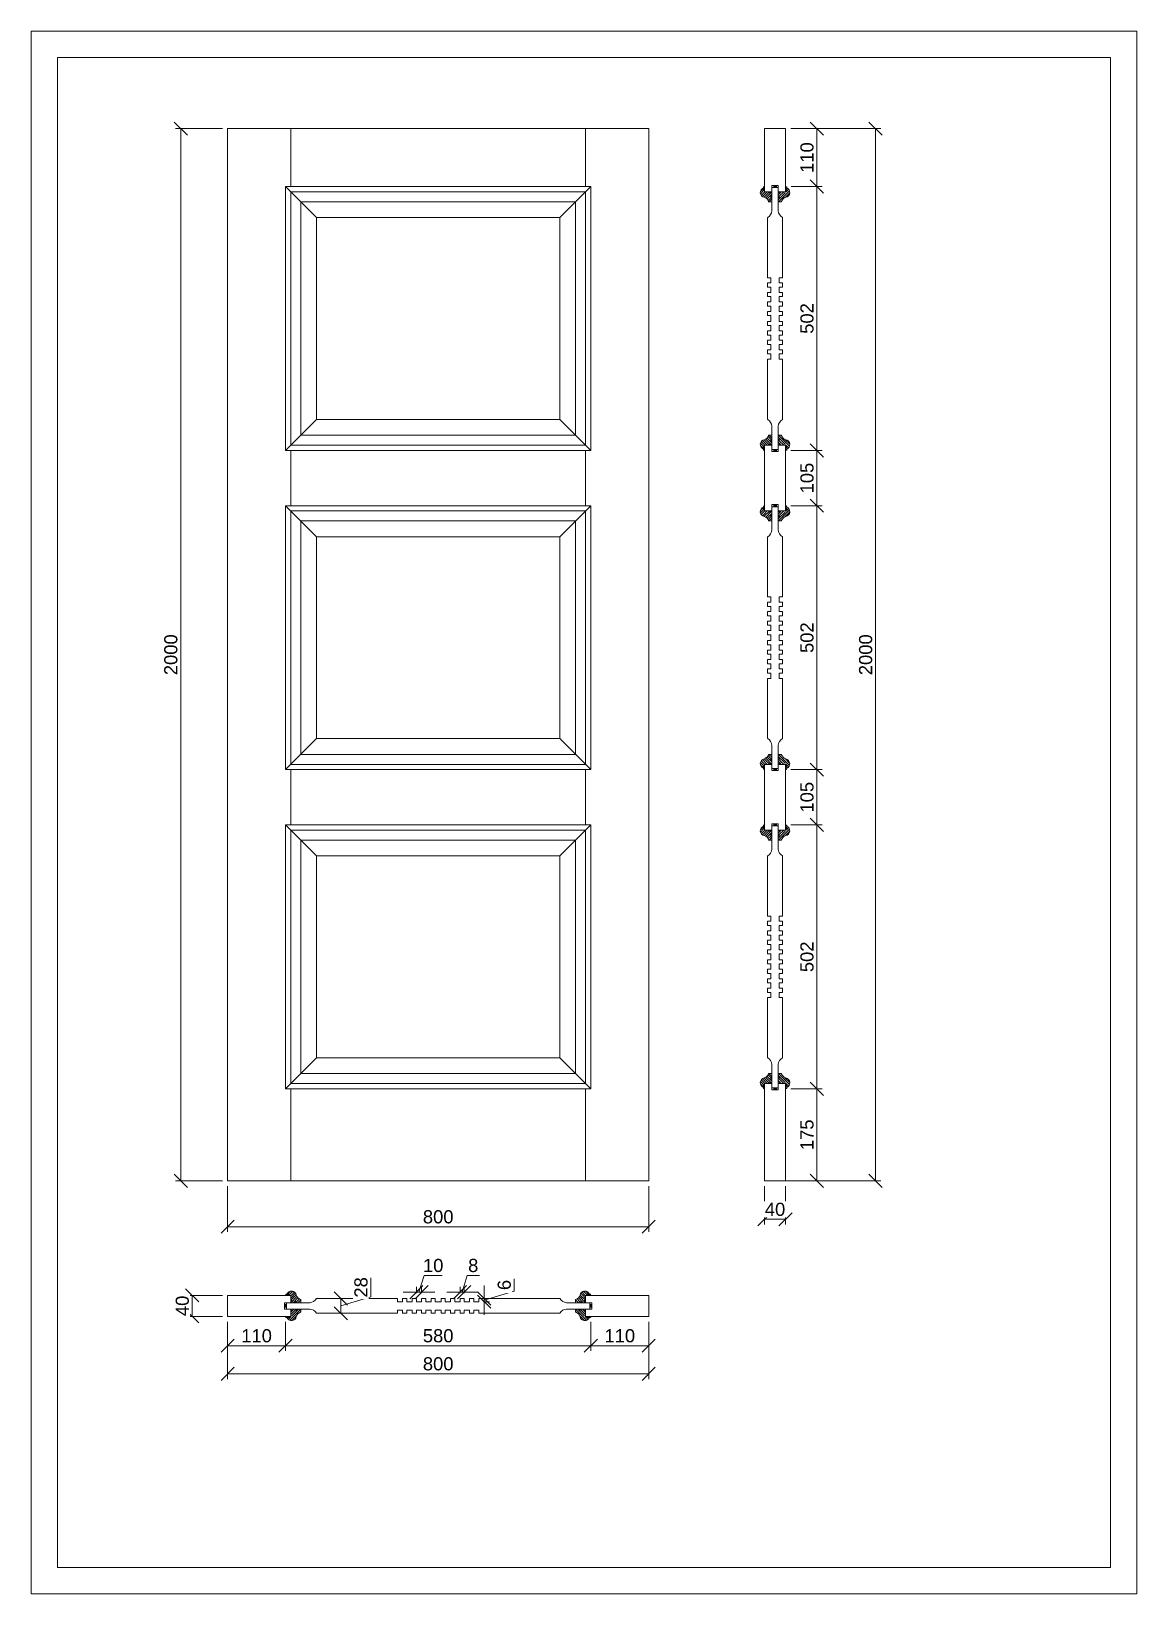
# Model space of a CAD drawing. Header units: millimetres. Extents: x 2049 to 4149, y 517 to 3487.
import ezdxf

# ---------------------------------------------------------------- set-up
doc = ezdxf.new("R2010")
doc.units = ezdxf.units.MM
for name, color, linetype, lineweight in [('图框', 7, 'Continuous', 13), ('标准家私', 4, 'Continuous', 20), ('标注', 2, 'Continuous', 9)]:
    doc.layers.add(name, color=color, linetype=linetype, lineweight=lineweight)
doc.styles.get("Standard").update_dxf_attribs({"font": 'arial.ttf'})
pattern_1 = [(45, (-62716.1778, 13068.984), (-2.24506403, 2.24506403), [])]
pattern_2 = [(135, (68360.9685, 13068.984), (2.24506403, 2.24506403), [])]
pattern_3 = [(135, (-8542.2325, -63771.4877), (-2.24506403, -2.24506403), [])]
pattern_4 = [(225, (-8542.2325, 67227.3253), (-2.24506403, 2.24506403), [])]
pattern_5 = [(135, (-8542.2325, -63164.821), (-2.24506403, -2.24506403), [])]
pattern_6 = [(225, (-8542.2325, 67833.992), (-2.24506403, 2.24506403), [])]
pattern_7 = [(135, (-8542.2325, -62558.1544), (-2.24506403, -2.24506403), [])]
pattern_8 = [(225, (-8542.2325, 68440.6586), (-2.24506403, 2.24506403), [])]

# ---------------------------------------------------------------- blocks, each defined once
blk = doc.blocks.new('_Oblique')
at = {"color": 0, "linetype": 'ByBlock', "lineweight": -2}
blk.add_line((-0.5, -0.5), (0.5, 0.5), dxfattribs=at)

msp = doc.modelspace()

# ---------------------------------------------------------------- hatches: boundary and pattern name
at = {"layer": '标准家私'}
h = msp.add_hatch(dxfattribs=at)
h.set_pattern_fill('ANSI31', color=0, angle=90, style=0)
h.set_pattern_definition(pattern_8)
edge = h.paths.add_edge_path()
edge.add_line((3451.7, 3182.1), (3451.7, 3180.1))
edge.add_line((3451.7, 3180.1), (3453.7, 3180.1))
edge.add_line((3453.7, 3180.1), (3453.7, 3182.1))
edge.add_line((3453.7, 3182.1), (3456.3, 3182.1))
edge.add_line((3456.3, 3182.1), (3456.3, 3173.5))
edge.add_line((3456.3, 3173.5), (3454.3, 3173.5))
edge.add_line((3454.3, 3173.5), (3454.3, 3171.5))
edge.add_line((3454.3, 3171.5), (3456.3, 3171.5))
edge.add_line((3456.3, 3171.5), (3456.3, 3166.1))
edge.add_arc((3453.3, 3166.1), 3, 270, 360, ccw=False)
edge.add_line((3453.3, 3163.1), (3450.2, 3163.1))
edge.add_arc((3438.5, 3160), 12.1, 374.7506, 433.4089)
edge.add_arc((3443.7, 3180.8), 9.33, 471.5599, 619.2156, ccw=False)
edge.add_line((3440.2, 3189.5), (3440.2, 3190.8))
edge.add_arc((3442, 3190.3), 1.8, 456.6772, 522.9321, ccw=False)
edge.add_line((3441.7, 3192.1), (3442.3, 3192.1))
edge.add_line((3442.3, 3192.1), (3442.3, 3187.1))
edge.add_line((3442.3, 3187.1), (3440.3, 3187.1))
edge.add_line((3440.3, 3187.1), (3440.3, 3185.1))
edge.add_line((3440.3, 3185.1), (3442.3, 3185.1))
edge.add_line((3442.3, 3185.1), (3442.3, 3180.1))
edge.add_line((3442.3, 3180.1), (3444.3, 3180.1))
edge.add_line((3444.3, 3180.1), (3444.3, 3182.1))
edge.add_line((3444.3, 3182.1), (3451.7, 3182.1))
for points in [[(3459.8, 3190.1), (3459.8, 3194.1), (3464.8, 3194.1), (3464.8, 3190.1)], [(3459.8, 2692.4), (3459.8, 2688.4), (3464.8, 2688.4), (3464.8, 2692.4)], [(3459.8, 2583.4), (3459.8, 2587.4), (3464.8, 2587.4), (3464.8, 2583.4)], [(3459.8, 2085.8), (3459.8, 2081.8), (3464.8, 2081.8), (3464.8, 2085.8)], [(3459.8, 1976.8), (3459.8, 1980.8), (3464.8, 1980.8), (3464.8, 1976.8)], [(3459.8, 1479.1), (3459.8, 1475.1), (3464.8, 1475.1), (3464.8, 1479.1)], [(2534.4, 1066.9), (2530.4, 1066.9), (2530.4, 1061.9), (2534.4, 1061.9)], [(3110.4, 1066.9), (3114.4, 1066.9), (3114.4, 1061.9), (3110.4, 1061.9)]]:
    msp.add_hatch(color=0, dxfattribs=at).paths.add_polyline_path(points)
h = msp.add_hatch(dxfattribs=at)
h.set_pattern_fill('ANSI31', color=0, angle=90, style=0)
h.set_pattern_definition(pattern_8)
edge = h.paths.add_edge_path()
edge.add_line((3473, 3180.1), (3473, 3182.1))
edge.add_line((3473, 3182.1), (3480.3, 3182.1))
edge.add_line((3480.3, 3182.1), (3480.3, 3180.1))
edge.add_line((3480.3, 3180.1), (3482.3, 3180.1))
edge.add_line((3482.3, 3180.1), (3482.3, 3185.1))
edge.add_line((3482.3, 3185.1), (3484.3, 3185.1))
edge.add_line((3484.3, 3185.1), (3484.3, 3187.1))
edge.add_line((3484.3, 3187.1), (3482.3, 3187.1))
edge.add_line((3482.3, 3187.1), (3482.3, 3192.1))
edge.add_line((3482.3, 3192.1), (3482.9, 3192.1))
edge.add_arc((3482.7, 3190.3), 1.8, 377.0679, 443.3228, ccw=False)
edge.add_line((3484.4, 3190.8), (3484.4, 3189.5))
edge.add_arc((3481, 3180.8), 9.33, 280.7844, 428.4401, ccw=False)
edge.add_arc((3486.2, 3160), 12.1, 466.5911, 525.2494)
edge.add_line((3474.5, 3163.1), (3471.3, 3163.1))
edge.add_arc((3471.3, 3166.1), 3, 180, 270, ccw=False)
edge.add_line((3468.3, 3166.1), (3468.3, 3171.5))
edge.add_line((3468.3, 3171.5), (3470.3, 3171.5))
edge.add_line((3470.3, 3171.5), (3470.3, 3173.5))
edge.add_line((3470.3, 3173.5), (3468.3, 3173.5))
edge.add_line((3468.3, 3173.5), (3468.3, 3182.1))
edge.add_line((3468.3, 3182.1), (3471, 3182.1))
edge.add_line((3471, 3182.1), (3471, 3180.1))
edge.add_line((3471, 3180.1), (3473, 3180.1))
h = msp.add_hatch(dxfattribs=at)
h.set_pattern_fill('ANSI31', color=0, angle=90, style=0)
h.set_pattern_definition(pattern_7)
edge = h.paths.add_edge_path()
edge.add_line((3451.7, 2700.4), (3451.7, 2702.4))
edge.add_line((3451.7, 2702.4), (3453.7, 2702.4))
edge.add_line((3453.7, 2702.4), (3453.7, 2700.4))
edge.add_line((3453.7, 2700.4), (3456.3, 2700.4))
edge.add_line((3456.3, 2700.4), (3456.3, 2709))
edge.add_line((3456.3, 2709), (3454.3, 2709))
edge.add_line((3454.3, 2709), (3454.3, 2711))
edge.add_line((3454.3, 2711), (3456.3, 2711))
edge.add_line((3456.3, 2711), (3456.3, 2716.4))
edge.add_arc((3453.3, 2716.4), 3, 360, 450)
edge.add_line((3453.3, 2719.4), (3450.2, 2719.4))
edge.add_arc((3438.5, 2722.5), 12.1, 286.5911, 345.2494, ccw=False)
edge.add_arc((3443.7, 2701.7), 9.33, 100.7844, 248.4401)
edge.add_line((3440.2, 2693), (3440.2, 2691.7))
edge.add_arc((3442, 2692.2), 1.8, 197.0679, 263.3228)
edge.add_line((3441.7, 2690.4), (3442.3, 2690.4))
edge.add_line((3442.3, 2690.4), (3442.3, 2695.4))
edge.add_line((3442.3, 2695.4), (3440.3, 2695.4))
edge.add_line((3440.3, 2695.4), (3440.3, 2697.4))
edge.add_line((3440.3, 2697.4), (3442.3, 2697.4))
edge.add_line((3442.3, 2697.4), (3442.3, 2702.4))
edge.add_line((3442.3, 2702.4), (3444.3, 2702.4))
edge.add_line((3444.3, 2702.4), (3444.3, 2700.4))
edge.add_line((3444.3, 2700.4), (3451.7, 2700.4))
h = msp.add_hatch(dxfattribs=at)
h.set_pattern_fill('ANSI31', color=0, angle=90, style=0)
h.set_pattern_definition(pattern_7)
edge = h.paths.add_edge_path()
edge.add_line((3473, 2702.4), (3473, 2700.4))
edge.add_line((3473, 2700.4), (3480.3, 2700.4))
edge.add_line((3480.3, 2700.4), (3480.3, 2702.4))
edge.add_line((3480.3, 2702.4), (3482.3, 2702.4))
edge.add_line((3482.3, 2702.4), (3482.3, 2697.4))
edge.add_line((3482.3, 2697.4), (3484.3, 2697.4))
edge.add_line((3484.3, 2697.4), (3484.3, 2695.4))
edge.add_line((3484.3, 2695.4), (3482.3, 2695.4))
edge.add_line((3482.3, 2695.4), (3482.3, 2690.4))
edge.add_line((3482.3, 2690.4), (3482.9, 2690.4))
edge.add_arc((3482.7, 2692.2), 1.8, 276.6772, 342.9321)
edge.add_line((3484.4, 2691.7), (3484.4, 2693))
edge.add_arc((3481, 2701.7), 9.33, 291.5599, 439.2156)
edge.add_arc((3486.2, 2722.5), 12.1, 194.7506, 253.4089, ccw=False)
edge.add_line((3474.5, 2719.4), (3471.3, 2719.4))
edge.add_arc((3471.3, 2716.4), 3, 450, 540)
edge.add_line((3468.3, 2716.4), (3468.3, 2711))
edge.add_line((3468.3, 2711), (3470.3, 2711))
edge.add_line((3470.3, 2711), (3470.3, 2709))
edge.add_line((3470.3, 2709), (3468.3, 2709))
edge.add_line((3468.3, 2709), (3468.3, 2700.4))
edge.add_line((3468.3, 2700.4), (3471, 2700.4))
edge.add_line((3471, 2700.4), (3471, 2702.4))
edge.add_line((3471, 2702.4), (3473, 2702.4))
h = msp.add_hatch(dxfattribs=at)
h.set_pattern_fill('ANSI31', color=0, angle=90, style=0)
h.set_pattern_definition(pattern_6)
edge = h.paths.add_edge_path()
edge.add_line((3451.7, 2575.4), (3451.7, 2573.4))
edge.add_line((3451.7, 2573.4), (3453.7, 2573.4))
edge.add_line((3453.7, 2573.4), (3453.7, 2575.4))
edge.add_line((3453.7, 2575.4), (3456.3, 2575.4))
edge.add_line((3456.3, 2575.4), (3456.3, 2566.8))
edge.add_line((3456.3, 2566.8), (3454.3, 2566.8))
edge.add_line((3454.3, 2566.8), (3454.3, 2564.8))
edge.add_line((3454.3, 2564.8), (3456.3, 2564.8))
edge.add_line((3456.3, 2564.8), (3456.3, 2559.4))
edge.add_arc((3453.3, 2559.4), 3, 270, 360, ccw=False)
edge.add_line((3453.3, 2556.4), (3450.2, 2556.4))
edge.add_arc((3438.5, 2553.3), 12.1, 374.7506, 433.4089)
edge.add_arc((3443.7, 2574.1), 9.33, 471.5599, 619.2156, ccw=False)
edge.add_line((3440.2, 2582.8), (3440.2, 2584.2))
edge.add_arc((3442, 2583.6), 1.8, 456.6772, 522.9321, ccw=False)
edge.add_line((3441.7, 2585.4), (3442.3, 2585.4))
edge.add_line((3442.3, 2585.4), (3442.3, 2580.4))
edge.add_line((3442.3, 2580.4), (3440.3, 2580.4))
edge.add_line((3440.3, 2580.4), (3440.3, 2578.4))
edge.add_line((3440.3, 2578.4), (3442.3, 2578.4))
edge.add_line((3442.3, 2578.4), (3442.3, 2573.4))
edge.add_line((3442.3, 2573.4), (3444.3, 2573.4))
edge.add_line((3444.3, 2573.4), (3444.3, 2575.4))
edge.add_line((3444.3, 2575.4), (3451.7, 2575.4))
h = msp.add_hatch(dxfattribs=at)
h.set_pattern_fill('ANSI31', color=0, angle=90, style=0)
h.set_pattern_definition(pattern_6)
edge = h.paths.add_edge_path()
edge.add_line((3473, 2573.4), (3473, 2575.4))
edge.add_line((3473, 2575.4), (3480.3, 2575.4))
edge.add_line((3480.3, 2575.4), (3480.3, 2573.4))
edge.add_line((3480.3, 2573.4), (3482.3, 2573.4))
edge.add_line((3482.3, 2573.4), (3482.3, 2578.4))
edge.add_line((3482.3, 2578.4), (3484.3, 2578.4))
edge.add_line((3484.3, 2578.4), (3484.3, 2580.4))
edge.add_line((3484.3, 2580.4), (3482.3, 2580.4))
edge.add_line((3482.3, 2580.4), (3482.3, 2585.4))
edge.add_line((3482.3, 2585.4), (3482.9, 2585.4))
edge.add_arc((3482.7, 2583.6), 1.8, 377.0679, 443.3228, ccw=False)
edge.add_line((3484.4, 2584.2), (3484.4, 2582.8))
edge.add_arc((3481, 2574.1), 9.33, 280.7844, 428.4401, ccw=False)
edge.add_arc((3486.2, 2553.3), 12.1, 466.5911, 525.2494)
edge.add_line((3474.5, 2556.4), (3471.3, 2556.4))
edge.add_arc((3471.3, 2559.4), 3, 180, 270, ccw=False)
edge.add_line((3468.3, 2559.4), (3468.3, 2564.8))
edge.add_line((3468.3, 2564.8), (3470.3, 2564.8))
edge.add_line((3470.3, 2564.8), (3470.3, 2566.8))
edge.add_line((3470.3, 2566.8), (3468.3, 2566.8))
edge.add_line((3468.3, 2566.8), (3468.3, 2575.4))
edge.add_line((3468.3, 2575.4), (3471, 2575.4))
edge.add_line((3471, 2575.4), (3471, 2573.4))
edge.add_line((3471, 2573.4), (3473, 2573.4))
h = msp.add_hatch(dxfattribs=at)
h.set_pattern_fill('ANSI31', color=0, angle=90, style=0)
h.set_pattern_definition(pattern_5)
edge = h.paths.add_edge_path()
edge.add_line((3451.7, 2093.8), (3451.7, 2095.8))
edge.add_line((3451.7, 2095.8), (3453.7, 2095.8))
edge.add_line((3453.7, 2095.8), (3453.7, 2093.8))
edge.add_line((3453.7, 2093.8), (3456.3, 2093.8))
edge.add_line((3456.3, 2093.8), (3456.3, 2102.3))
edge.add_line((3456.3, 2102.3), (3454.3, 2102.3))
edge.add_line((3454.3, 2102.3), (3454.3, 2104.3))
edge.add_line((3454.3, 2104.3), (3456.3, 2104.3))
edge.add_line((3456.3, 2104.3), (3456.3, 2109.8))
edge.add_arc((3453.3, 2109.8), 3, 360, 450)
edge.add_line((3453.3, 2112.8), (3450.2, 2112.8))
edge.add_arc((3438.5, 2115.8), 12.1, 286.5911, 345.2494, ccw=False)
edge.add_arc((3443.7, 2095.1), 9.33, 100.7844, 248.4401)
edge.add_line((3440.2, 2086.4), (3440.2, 2085))
edge.add_arc((3442, 2085.5), 1.8, 197.0679, 263.3228)
edge.add_line((3441.7, 2083.8), (3442.3, 2083.8))
edge.add_line((3442.3, 2083.8), (3442.3, 2088.8))
edge.add_line((3442.3, 2088.8), (3440.3, 2088.8))
edge.add_line((3440.3, 2088.8), (3440.3, 2090.8))
edge.add_line((3440.3, 2090.8), (3442.3, 2090.8))
edge.add_line((3442.3, 2090.8), (3442.3, 2095.8))
edge.add_line((3442.3, 2095.8), (3444.3, 2095.8))
edge.add_line((3444.3, 2095.8), (3444.3, 2093.8))
edge.add_line((3444.3, 2093.8), (3451.7, 2093.8))
h = msp.add_hatch(dxfattribs=at)
h.set_pattern_fill('ANSI31', color=0, angle=90, style=0)
h.set_pattern_definition(pattern_5)
edge = h.paths.add_edge_path()
edge.add_line((3473, 2095.8), (3473, 2093.8))
edge.add_line((3473, 2093.8), (3480.3, 2093.8))
edge.add_line((3480.3, 2093.8), (3480.3, 2095.8))
edge.add_line((3480.3, 2095.8), (3482.3, 2095.8))
edge.add_line((3482.3, 2095.8), (3482.3, 2090.8))
edge.add_line((3482.3, 2090.8), (3484.3, 2090.8))
edge.add_line((3484.3, 2090.8), (3484.3, 2088.8))
edge.add_line((3484.3, 2088.8), (3482.3, 2088.8))
edge.add_line((3482.3, 2088.8), (3482.3, 2083.8))
edge.add_line((3482.3, 2083.8), (3482.9, 2083.8))
edge.add_arc((3482.7, 2085.5), 1.8, 276.6772, 342.9321)
edge.add_line((3484.4, 2085), (3484.4, 2086.4))
edge.add_arc((3481, 2095.1), 9.33, 291.5599, 439.2156)
edge.add_arc((3486.2, 2115.8), 12.1, 194.7506, 253.4089, ccw=False)
edge.add_line((3474.5, 2112.8), (3471.3, 2112.8))
edge.add_arc((3471.3, 2109.8), 3, 450, 540)
edge.add_line((3468.3, 2109.8), (3468.3, 2104.3))
edge.add_line((3468.3, 2104.3), (3470.3, 2104.3))
edge.add_line((3470.3, 2104.3), (3470.3, 2102.3))
edge.add_line((3470.3, 2102.3), (3468.3, 2102.3))
edge.add_line((3468.3, 2102.3), (3468.3, 2093.8))
edge.add_line((3468.3, 2093.8), (3471, 2093.8))
edge.add_line((3471, 2093.8), (3471, 2095.8))
edge.add_line((3471, 2095.8), (3473, 2095.8))
h = msp.add_hatch(dxfattribs=at)
h.set_pattern_fill('ANSI31', color=0, angle=90, style=0)
h.set_pattern_definition(pattern_4)
edge = h.paths.add_edge_path()
edge.add_line((3451.7, 1968.8), (3451.7, 1966.8))
edge.add_line((3451.7, 1966.8), (3453.7, 1966.8))
edge.add_line((3453.7, 1966.8), (3453.7, 1968.8))
edge.add_line((3453.7, 1968.8), (3456.3, 1968.8))
edge.add_line((3456.3, 1968.8), (3456.3, 1960.2))
edge.add_line((3456.3, 1960.2), (3454.3, 1960.2))
edge.add_line((3454.3, 1960.2), (3454.3, 1958.2))
edge.add_line((3454.3, 1958.2), (3456.3, 1958.2))
edge.add_line((3456.3, 1958.2), (3456.3, 1952.8))
edge.add_arc((3453.3, 1952.8), 3, 270, 360, ccw=False)
edge.add_line((3453.3, 1949.8), (3450.2, 1949.8))
edge.add_arc((3438.5, 1946.7), 12.1, 374.7506, 433.4089)
edge.add_arc((3443.7, 1967.4), 9.33, 471.5599, 619.2156, ccw=False)
edge.add_line((3440.2, 1976.1), (3440.2, 1977.5))
edge.add_arc((3442, 1977), 1.8, 456.6772, 522.9321, ccw=False)
edge.add_line((3441.7, 1978.8), (3442.3, 1978.8))
edge.add_line((3442.3, 1978.8), (3442.3, 1973.8))
edge.add_line((3442.3, 1973.8), (3440.3, 1973.8))
edge.add_line((3440.3, 1973.8), (3440.3, 1971.8))
edge.add_line((3440.3, 1971.8), (3442.3, 1971.8))
edge.add_line((3442.3, 1971.8), (3442.3, 1966.8))
edge.add_line((3442.3, 1966.8), (3444.3, 1966.8))
edge.add_line((3444.3, 1966.8), (3444.3, 1968.8))
edge.add_line((3444.3, 1968.8), (3451.7, 1968.8))
h = msp.add_hatch(dxfattribs=at)
h.set_pattern_fill('ANSI31', color=0, angle=90, style=0)
h.set_pattern_definition(pattern_4)
edge = h.paths.add_edge_path()
edge.add_line((3473, 1966.8), (3473, 1968.8))
edge.add_line((3473, 1968.8), (3480.3, 1968.8))
edge.add_line((3480.3, 1968.8), (3480.3, 1966.8))
edge.add_line((3480.3, 1966.8), (3482.3, 1966.8))
edge.add_line((3482.3, 1966.8), (3482.3, 1971.8))
edge.add_line((3482.3, 1971.8), (3484.3, 1971.8))
edge.add_line((3484.3, 1971.8), (3484.3, 1973.8))
edge.add_line((3484.3, 1973.8), (3482.3, 1973.8))
edge.add_line((3482.3, 1973.8), (3482.3, 1978.8))
edge.add_line((3482.3, 1978.8), (3482.9, 1978.8))
edge.add_arc((3482.7, 1977), 1.8, 377.0679, 443.3228, ccw=False)
edge.add_line((3484.4, 1977.5), (3484.4, 1976.1))
edge.add_arc((3481, 1967.4), 9.33, 280.7844, 428.4401, ccw=False)
edge.add_arc((3486.2, 1946.7), 12.1, 466.5911, 525.2494)
edge.add_line((3474.5, 1949.8), (3471.3, 1949.8))
edge.add_arc((3471.3, 1952.8), 3, 180, 270, ccw=False)
edge.add_line((3468.3, 1952.8), (3468.3, 1958.2))
edge.add_line((3468.3, 1958.2), (3470.3, 1958.2))
edge.add_line((3470.3, 1958.2), (3470.3, 1960.2))
edge.add_line((3470.3, 1960.2), (3468.3, 1960.2))
edge.add_line((3468.3, 1960.2), (3468.3, 1968.8))
edge.add_line((3468.3, 1968.8), (3471, 1968.8))
edge.add_line((3471, 1968.8), (3471, 1966.8))
edge.add_line((3471, 1966.8), (3473, 1966.8))
h = msp.add_hatch(dxfattribs=at)
h.set_pattern_fill('ANSI31', color=0, angle=90, style=0)
h.set_pattern_definition(pattern_3)
edge = h.paths.add_edge_path()
edge.add_line((3451.7, 1487.1), (3451.7, 1489.1))
edge.add_line((3451.7, 1489.1), (3453.7, 1489.1))
edge.add_line((3453.7, 1489.1), (3453.7, 1487.1))
edge.add_line((3453.7, 1487.1), (3456.3, 1487.1))
edge.add_line((3456.3, 1487.1), (3456.3, 1495.7))
edge.add_line((3456.3, 1495.7), (3454.3, 1495.7))
edge.add_line((3454.3, 1495.7), (3454.3, 1497.7))
edge.add_line((3454.3, 1497.7), (3456.3, 1497.7))
edge.add_line((3456.3, 1497.7), (3456.3, 1503.1))
edge.add_arc((3453.3, 1503.1), 3, 360, 450)
edge.add_line((3453.3, 1506.1), (3450.2, 1506.1))
edge.add_arc((3438.5, 1509.2), 12.1, 286.5911, 345.2494, ccw=False)
edge.add_arc((3443.7, 1488.4), 9.33, 100.7844, 248.4401)
edge.add_line((3440.2, 1479.7), (3440.2, 1478.3))
edge.add_arc((3442, 1478.9), 1.8, 197.0679, 263.3228)
edge.add_line((3441.7, 1477.1), (3442.3, 1477.1))
edge.add_line((3442.3, 1477.1), (3442.3, 1482.1))
edge.add_line((3442.3, 1482.1), (3440.3, 1482.1))
edge.add_line((3440.3, 1482.1), (3440.3, 1484.1))
edge.add_line((3440.3, 1484.1), (3442.3, 1484.1))
edge.add_line((3442.3, 1484.1), (3442.3, 1489.1))
edge.add_line((3442.3, 1489.1), (3444.3, 1489.1))
edge.add_line((3444.3, 1489.1), (3444.3, 1487.1))
edge.add_line((3444.3, 1487.1), (3451.7, 1487.1))
h = msp.add_hatch(dxfattribs=at)
h.set_pattern_fill('ANSI31', color=0, angle=90, style=0)
h.set_pattern_definition(pattern_3)
edge = h.paths.add_edge_path()
edge.add_line((3473, 1489.1), (3473, 1487.1))
edge.add_line((3473, 1487.1), (3480.3, 1487.1))
edge.add_line((3480.3, 1487.1), (3480.3, 1489.1))
edge.add_line((3480.3, 1489.1), (3482.3, 1489.1))
edge.add_line((3482.3, 1489.1), (3482.3, 1484.1))
edge.add_line((3482.3, 1484.1), (3484.3, 1484.1))
edge.add_line((3484.3, 1484.1), (3484.3, 1482.1))
edge.add_line((3484.3, 1482.1), (3482.3, 1482.1))
edge.add_line((3482.3, 1482.1), (3482.3, 1477.1))
edge.add_line((3482.3, 1477.1), (3482.9, 1477.1))
edge.add_arc((3482.7, 1478.9), 1.8, 276.6772, 342.9321)
edge.add_line((3484.4, 1478.3), (3484.4, 1479.7))
edge.add_arc((3481, 1488.4), 9.33, 291.5599, 439.2156)
edge.add_arc((3486.2, 1509.2), 12.1, 194.7506, 253.4089, ccw=False)
edge.add_line((3474.5, 1506.1), (3471.3, 1506.1))
edge.add_arc((3471.3, 1503.1), 3, 450, 540)
edge.add_line((3468.3, 1503.1), (3468.3, 1497.7))
edge.add_line((3468.3, 1497.7), (3470.3, 1497.7))
edge.add_line((3470.3, 1497.7), (3470.3, 1495.7))
edge.add_line((3470.3, 1495.7), (3468.3, 1495.7))
edge.add_line((3468.3, 1495.7), (3468.3, 1487.1))
edge.add_line((3468.3, 1487.1), (3471, 1487.1))
edge.add_line((3471, 1487.1), (3471, 1489.1))
edge.add_line((3471, 1489.1), (3473, 1489.1))
h = msp.add_hatch(dxfattribs=at)
h.set_pattern_fill('ANSI31', color=0, style=0)
h.set_pattern_definition(pattern_1)
edge = h.paths.add_edge_path()
edge.add_line((2542.4, 1075.1), (2544.4, 1075.1))
edge.add_line((2544.4, 1075.1), (2544.4, 1073.1))
edge.add_line((2544.4, 1073.1), (2542.4, 1073.1))
edge.add_line((2542.4, 1073.1), (2542.4, 1070.4))
edge.add_line((2542.4, 1070.4), (2551, 1070.4))
edge.add_line((2551, 1070.4), (2551, 1072.4))
edge.add_line((2551, 1072.4), (2553, 1072.4))
edge.add_line((2553, 1072.4), (2553, 1070.4))
edge.add_line((2553, 1070.4), (2558.4, 1070.4))
edge.add_arc((2558.4, 1073.4), 3, 270, 360)
edge.add_line((2561.4, 1073.4), (2561.4, 1076.6))
edge.add_arc((2564.5, 1088.3), 12.1, 196.5911, 255.2494, ccw=False)
edge.add_arc((2543.7, 1083.1), 9.33, 10.7844, 158.4401)
edge.add_line((2535, 1086.5), (2533.7, 1086.5))
edge.add_arc((2534.2, 1084.8), 1.8, 107.0679, 173.3228)
edge.add_line((2532.4, 1085), (2532.4, 1084.4))
edge.add_line((2532.4, 1084.4), (2537.4, 1084.4))
edge.add_line((2537.4, 1084.4), (2537.4, 1086.4))
edge.add_line((2537.4, 1086.4), (2539.4, 1086.4))
edge.add_line((2539.4, 1086.4), (2539.4, 1084.4))
edge.add_line((2539.4, 1084.4), (2544.4, 1084.4))
edge.add_line((2544.4, 1084.4), (2544.4, 1082.4))
edge.add_line((2544.4, 1082.4), (2542.4, 1082.4))
edge.add_line((2542.4, 1082.4), (2542.4, 1075.1))
h = msp.add_hatch(dxfattribs=at)
h.set_pattern_fill('ANSI31', color=0, style=0)
h.set_pattern_definition(pattern_2)
edge = h.paths.add_edge_path()
edge.add_line((3102.4, 1075.1), (3100.4, 1075.1))
edge.add_line((3100.4, 1075.1), (3100.4, 1073.1))
edge.add_line((3100.4, 1073.1), (3102.4, 1073.1))
edge.add_line((3102.4, 1073.1), (3102.4, 1070.4))
edge.add_line((3102.4, 1070.4), (3093.8, 1070.4))
edge.add_line((3093.8, 1070.4), (3093.8, 1072.4))
edge.add_line((3093.8, 1072.4), (3091.8, 1072.4))
edge.add_line((3091.8, 1072.4), (3091.8, 1070.4))
edge.add_line((3091.8, 1070.4), (3086.4, 1070.4))
edge.add_arc((3086.4, 1073.4), 3, 180, 270, ccw=False)
edge.add_line((3083.4, 1073.4), (3083.4, 1076.6))
edge.add_arc((3080.3, 1088.3), 12.1, 284.7506, 343.4089)
edge.add_arc((3101.1, 1083.1), 9.33, 381.5599, 529.2156, ccw=False)
edge.add_line((3109.8, 1086.5), (3111.1, 1086.5))
edge.add_arc((3110.6, 1084.8), 1.8, 366.6772, 432.9321, ccw=False)
edge.add_line((3112.4, 1085), (3112.4, 1084.4))
edge.add_line((3112.4, 1084.4), (3107.4, 1084.4))
edge.add_line((3107.4, 1084.4), (3107.4, 1086.4))
edge.add_line((3107.4, 1086.4), (3105.4, 1086.4))
edge.add_line((3105.4, 1086.4), (3105.4, 1084.4))
edge.add_line((3105.4, 1084.4), (3100.4, 1084.4))
edge.add_line((3100.4, 1084.4), (3100.4, 1082.4))
edge.add_line((3100.4, 1082.4), (3102.4, 1082.4))
edge.add_line((3102.4, 1082.4), (3102.4, 1075.1))
h = msp.add_hatch(dxfattribs=at)
h.set_pattern_fill('ANSI31', color=0, style=0)
h.set_pattern_definition(pattern_1)
edge = h.paths.add_edge_path()
edge.add_line((2544.4, 1053.8), (2542.4, 1053.8))
edge.add_line((2542.4, 1053.8), (2542.4, 1046.4))
edge.add_line((2542.4, 1046.4), (2544.4, 1046.4))
edge.add_line((2544.4, 1046.4), (2544.4, 1044.4))
edge.add_line((2544.4, 1044.4), (2539.4, 1044.4))
edge.add_line((2539.4, 1044.4), (2539.4, 1042.4))
edge.add_line((2539.4, 1042.4), (2537.4, 1042.4))
edge.add_line((2537.4, 1042.4), (2537.4, 1044.4))
edge.add_line((2537.4, 1044.4), (2532.4, 1044.4))
edge.add_line((2532.4, 1044.4), (2532.4, 1043.8))
edge.add_arc((2534.2, 1044.1), 1.8, 186.6772, 252.9321)
edge.add_line((2533.7, 1042.3), (2535, 1042.3))
edge.add_arc((2543.7, 1045.8), 9.33, 201.5599, 349.2156)
edge.add_arc((2564.5, 1040.6), 12.1, 104.7506, 163.4089, ccw=False)
edge.add_line((2561.4, 1052.3), (2561.4, 1055.4))
edge.add_arc((2558.4, 1055.4), 3, 360, 450)
edge.add_line((2558.4, 1058.4), (2553, 1058.4))
edge.add_line((2553, 1058.4), (2553, 1056.4))
edge.add_line((2553, 1056.4), (2551, 1056.4))
edge.add_line((2551, 1056.4), (2551, 1058.4))
edge.add_line((2551, 1058.4), (2542.4, 1058.4))
edge.add_line((2542.4, 1058.4), (2542.4, 1055.8))
edge.add_line((2542.4, 1055.8), (2544.4, 1055.8))
edge.add_line((2544.4, 1055.8), (2544.4, 1053.8))
h = msp.add_hatch(dxfattribs=at)
h.set_pattern_fill('ANSI31', color=0, style=0)
h.set_pattern_definition(pattern_2)
edge = h.paths.add_edge_path()
edge.add_line((3100.4, 1053.8), (3102.4, 1053.8))
edge.add_line((3102.4, 1053.8), (3102.4, 1046.4))
edge.add_line((3102.4, 1046.4), (3100.4, 1046.4))
edge.add_line((3100.4, 1046.4), (3100.4, 1044.4))
edge.add_line((3100.4, 1044.4), (3105.4, 1044.4))
edge.add_line((3105.4, 1044.4), (3105.4, 1042.4))
edge.add_line((3105.4, 1042.4), (3107.4, 1042.4))
edge.add_line((3107.4, 1042.4), (3107.4, 1044.4))
edge.add_line((3107.4, 1044.4), (3112.4, 1044.4))
edge.add_line((3112.4, 1044.4), (3112.4, 1043.8))
edge.add_arc((3110.6, 1044.1), 1.8, 287.0679, 353.3228, ccw=False)
edge.add_line((3111.1, 1042.3), (3109.8, 1042.3))
edge.add_arc((3101.1, 1045.8), 9.33, 190.7844, 338.4401, ccw=False)
edge.add_arc((3080.3, 1040.6), 12.1, 376.5911, 435.2494)
edge.add_line((3083.4, 1052.3), (3083.4, 1055.4))
edge.add_arc((3086.4, 1055.4), 3, 90, 180, ccw=False)
edge.add_line((3086.4, 1058.4), (3091.8, 1058.4))
edge.add_line((3091.8, 1058.4), (3091.8, 1056.4))
edge.add_line((3091.8, 1056.4), (3093.8, 1056.4))
edge.add_line((3093.8, 1056.4), (3093.8, 1058.4))
edge.add_line((3093.8, 1058.4), (3102.4, 1058.4))
edge.add_line((3102.4, 1058.4), (3102.4, 1055.8))
edge.add_line((3102.4, 1055.8), (3100.4, 1055.8))
edge.add_line((3100.4, 1055.8), (3100.4, 1053.8))

# ---------------------------------------------------------------- linework, layer by layer
at = {"layer": '图框', "color": 0}
msp.add_lwpolyline([(2049.4, 3487.3), (2049.4, 517.3), (4149.4, 517.3), (4149.4, 3487.3)], close=True, dxfattribs=at)
at = {"layer": '图框', "color": 0, "lineweight": 20}
msp.add_lwpolyline([(2099.4, 3437.3), (2099.4, 567.3), (4099.4, 567.3), (4099.4, 3437.3)], close=True, dxfattribs=at)
at = {"layer": '标准家私', "color": 0}
for p, q in [((3222.4, 3302.1), (2422.4, 3302.1)), ((2422.4, 3302.1), (2422.4, 1302.1)), ((3222.4, 1302.1), (3222.4, 3302.1)), ((3482.3, 3302.1), (3442.3, 3302.1)), ((3442.3, 3302.1), (3442.3, 3182.1)), ((3482.3, 3182.1), (3482.3, 3302.1)), ((3442.3, 3192.1), (3442.3, 3182.1)), ((3442.3, 3182.1), (3456.3, 3182.1)), ((3442.3, 3182.1), (3456.3, 3182.1)), ((3456.3, 3194.1), (3468.3, 3194.1)), ((3456.3, 3194.1), (3456.3, 3166.1)), ((3456.3, 3190.1), (3468.3, 3190.1)), ((3468.3, 3194.1), (3468.3, 3146.1)), ((3482.3, 3182.1), (3468.3, 3182.1)), ((3473.3, 3182.1), (3480.3, 3182.1)), ((3480.3, 3182.1), (3473.3, 3182.1)), ((3482.3, 3182.1), (3473.3, 3182.1)), ((3482.3, 3182.1), (3473.3, 3182.1)), ((3482.3, 3182.1), (3473.3, 3182.1)), ((3480.3, 3182.1), (3473.3, 3182.1)), ((3456.3, 3175.1), (3456.3, 3146.1)), ((3448.3, 3133.1), (3448.3, 3018.8)), ((3476.3, 3133.1), (3476.3, 3018.8)), ((3448.3, 2749.4), (3448.3, 2863.8)), ((3476.3, 2749.4), (3476.3, 2863.8)), ((3456.3, 2707.4), (3456.3, 2736.5)), ((3468.3, 2688.4), (3468.3, 2736.5)), ((3456.3, 2688.4), (3456.3, 2716.4)), ((3442.3, 2700.4), (3456.3, 2700.4)), ((3442.3, 2690.4), (3442.3, 2700.4)), ((3442.3, 2700.4), (3456.3, 2700.4)), ((3442.3, 2690.4), (3442.3, 2575.4)), ((3456.3, 2692.4), (3468.3, 2692.4)), ((3456.3, 2688.4), (3468.3, 2688.4)), ((3482.3, 2700.4), (3468.3, 2700.4)), ((3473.3, 2700.4), (3480.3, 2700.4)), ((3480.3, 2700.4), (3473.3, 2700.4)), ((3482.3, 2700.4), (3473.3, 2700.4)), ((3482.3, 2700.4), (3473.3, 2700.4)), ((3482.3, 2700.4), (3473.3, 2700.4)), ((3480.3, 2700.4), (3473.3, 2700.4)), ((3482.3, 2575.4), (3482.3, 2700.4)), ((3442.3, 2585.4), (3442.3, 2575.4)), ((3456.3, 2587.4), (3468.3, 2587.4)), ((3456.3, 2587.4), (3456.3, 2559.4)), ((3468.3, 2587.4), (3468.3, 2539.4)), ((3442.3, 2575.4), (3456.3, 2575.4)), ((3442.3, 2575.4), (3456.3, 2575.4)), ((3456.3, 2583.4), (3468.3, 2583.4)), ((3456.3, 2568.4), (3456.3, 2539.4)), ((3482.3, 2575.4), (3468.3, 2575.4)), ((3473.3, 2575.4), (3480.3, 2575.4)), ((3480.3, 2575.4), (3473.3, 2575.4)), ((3482.3, 2575.4), (3473.3, 2575.4)), ((3482.3, 2575.4), (3473.3, 2575.4)), ((3482.3, 2575.4), (3473.3, 2575.4)), ((3480.3, 2575.4), (3473.3, 2575.4)), ((3448.3, 2526.4), (3448.3, 2412.1)), ((3476.3, 2526.4), (3476.3, 2412.1)), ((3448.3, 2142.8), (3448.3, 2257.1)), ((3476.3, 2142.8), (3476.3, 2257.1)), ((3456.3, 2100.8), (3456.3, 2129.8)), ((3456.3, 2081.8), (3456.3, 2109.8)), ((3468.3, 2081.8), (3468.3, 2129.8)), ((3442.3, 2093.8), (3456.3, 2093.8)), ((3442.3, 2083.8), (3442.3, 2093.8)), ((3442.3, 2093.8), (3456.3, 2093.8)), ((3442.3, 2083.8), (3442.3, 1968.8)), ((3456.3, 2085.8), (3468.3, 2085.8)), ((3456.3, 2081.8), (3468.3, 2081.8)), ((3482.3, 2093.8), (3468.3, 2093.8)), ((3473.3, 2093.8), (3480.3, 2093.8)), ((3480.3, 2093.8), (3473.3, 2093.8)), ((3482.3, 2093.8), (3473.3, 2093.8)), ((3482.3, 2093.8), (3473.3, 2093.8)), ((3482.3, 2093.8), (3473.3, 2093.8)), ((3480.3, 2093.8), (3473.3, 2093.8)), ((3482.3, 1968.8), (3482.3, 2093.8)), ((3442.3, 1978.8), (3442.3, 1968.8)), ((3442.3, 1968.8), (3456.3, 1968.8)), ((3442.3, 1968.8), (3456.3, 1968.8)), ((3456.3, 1980.8), (3468.3, 1980.8)), ((3456.3, 1980.8), (3456.3, 1952.8)), ((3456.3, 1976.8), (3468.3, 1976.8)), ((3456.3, 1961.8), (3456.3, 1932.7)), ((3468.3, 1980.8), (3468.3, 1932.7)), ((3482.3, 1968.8), (3468.3, 1968.8)), ((3473.3, 1968.8), (3480.3, 1968.8)), ((3480.3, 1968.8), (3473.3, 1968.8)), ((3482.3, 1968.8), (3473.3, 1968.8)), ((3482.3, 1968.8), (3473.3, 1968.8)), ((3482.3, 1968.8), (3473.3, 1968.8)), ((3480.3, 1968.8), (3473.3, 1968.8)), ((3448.3, 1919.7), (3448.3, 1805.4)), ((3476.3, 1919.7), (3476.3, 1805.4)), ((3448.3, 1536.1), (3448.3, 1650.4)), ((3476.3, 1536.1), (3476.3, 1650.4)), ((3456.3, 1494.1), (3456.3, 1523.1)), ((3468.3, 1475.1), (3468.3, 1523.1)), ((3442.3, 1302.1), (3442.3, 1487.1)), ((3442.3, 1487.1), (3456.3, 1487.1)), ((3442.3, 1477.1), (3442.3, 1487.1)), ((3442.3, 1487.1), (3456.3, 1487.1)), ((3456.3, 1475.1), (3456.3, 1503.1)), ((3482.3, 1487.1), (3468.3, 1487.1)), ((3473.3, 1487.1), (3480.3, 1487.1)), ((3480.3, 1487.1), (3473.3, 1487.1)), ((3482.3, 1487.1), (3473.3, 1487.1)), ((3482.3, 1487.1), (3473.3, 1487.1)), ((3482.3, 1487.1), (3473.3, 1487.1)), ((3480.3, 1487.1), (3473.3, 1487.1)), ((3482.3, 1487.1), (3482.3, 1302.1)), ((3456.3, 1479.1), (3468.3, 1479.1)), ((3456.3, 1475.1), (3468.3, 1475.1)), ((2422.4, 1302.1), (3222.4, 1302.1)), ((3482.3, 1302.1), (3442.3, 1302.1)), ((2422.4, 1044.4), (2422.4, 1084.4)), ((2422.4, 1084.4), (2542.4, 1084.4)), ((2530.4, 1070.4), (2530.4, 1058.4)), ((2530.4, 1070.4), (2558.4, 1070.4)), ((2532.4, 1084.4), (2542.4, 1084.4)), ((2534.4, 1070.4), (2534.4, 1058.4)), ((2542.4, 1084.4), (2542.4, 1070.4)), ((2542.4, 1084.4), (2542.4, 1070.4)), ((2549.4, 1070.4), (2578.4, 1070.4)), ((2591.4, 1078.4), (2744.9, 1078.4)), ((3053.4, 1078.4), (2899.9, 1078.4)), ((3095.4, 1070.4), (3066.4, 1070.4)), ((3114.4, 1070.4), (3086.4, 1070.4)), ((3222.4, 1084.4), (3102.4, 1084.4)), ((3102.4, 1084.4), (3102.4, 1070.4)), ((3112.4, 1084.4), (3102.4, 1084.4)), ((3102.4, 1084.4), (3102.4, 1070.4)), ((3110.4, 1070.4), (3110.4, 1058.4)), ((3114.4, 1070.4), (3114.4, 1058.4)), ((3222.4, 1044.4), (3222.4, 1084.4)), ((2542.4, 1044.4), (2422.4, 1044.4)), ((2530.4, 1058.4), (2578.4, 1058.4)), ((2542.4, 1044.4), (2542.4, 1058.4)), ((2542.4, 1053.4), (2542.4, 1046.4)), ((2542.4, 1046.4), (2542.4, 1053.4)), ((2542.4, 1044.4), (2542.4, 1053.4)), ((2542.4, 1044.4), (2542.4, 1053.4)), ((2542.4, 1044.4), (2542.4, 1053.4)), ((2542.4, 1046.4), (2542.4, 1053.4)), ((2591.4, 1050.4), (2744.9, 1050.4)), ((3053.4, 1050.4), (2899.9, 1050.4)), ((3114.4, 1058.4), (3066.4, 1058.4)), ((3102.4, 1044.4), (3102.4, 1058.4)), ((3102.4, 1053.4), (3102.4, 1046.4)), ((3102.4, 1046.4), (3102.4, 1053.4)), ((3102.4, 1044.4), (3102.4, 1053.4)), ((3102.4, 1044.4), (3102.4, 1053.4)), ((3102.4, 1044.4), (3102.4, 1053.4)), ((3102.4, 1046.4), (3102.4, 1053.4)), ((3102.4, 1044.4), (3222.4, 1044.4))]:
    msp.add_line(p, q, dxfattribs=at)
at = {"layer": '标准家私', "color": 0, "lineweight": 5}
for p, q in [((2542.4, 3192.1), (2542.4, 3302.1)), ((3102.4, 3192.1), (3102.4, 3302.1)), ((2591.4, 3133.1), (2532.4, 3192.1)), ((3053.4, 3133.1), (3112.4, 3192.1)), ((2591.4, 2749.4), (2532.4, 2690.4)), ((3053.4, 2749.4), (3112.4, 2690.4)), ((2542.4, 2585.4), (2542.4, 2690.4)), ((3102.4, 2585.4), (3102.4, 2690.4)), ((2591.4, 2526.4), (2532.4, 2585.4)), ((3053.4, 2526.4), (3112.4, 2585.4)), ((2591.4, 2142.8), (2532.4, 2083.8)), ((3053.4, 2142.8), (3112.4, 2083.8)), ((2542.4, 1978.8), (2542.4, 2083.8)), ((3102.4, 1978.8), (3102.4, 2083.8)), ((2591.4, 1919.8), (2532.4, 1978.8)), ((3053.4, 1919.8), (3112.4, 1978.8)), ((2591.4, 1536.1), (2532.4, 1477.1)), ((3053.4, 1536.1), (3112.4, 1477.1)), ((2542.4, 1477.1), (2542.4, 1302.1)), ((3102.4, 1477.1), (3102.4, 1302.1))]:
    msp.add_line(p, q, dxfattribs=at)
at = {"layer": '标准家私', "color": 0}
for points in [[(3112.4, 3192.1), (2532.4, 3192.1), (2532.4, 2690.4), (3112.4, 2690.4)], [(3442.3, 3187.1), (3442.3, 3185.1), (3440.3, 3185.1), (3440.3, 3187.1)], [(3459.8, 3194.1), (3459.8, 3190.1), (3464.8, 3190.1), (3464.8, 3194.1)], [(3482.3, 3187.1), (3482.3, 3185.1), (3484.3, 3185.1), (3484.3, 3187.1)], [(3456.3, 3173.5), (3456.3, 3171.5), (3454.3, 3171.5), (3454.3, 3173.5)], [(3468.3, 3173.5), (3468.3, 3171.5), (3470.3, 3171.5), (3470.3, 3173.5)], [(3053.4, 3133.1), (2591.4, 3133.1), (2591.4, 2749.4), (3053.4, 2749.4)], [(3456.3, 2709), (3456.3, 2711), (3454.3, 2711), (3454.3, 2709)], [(3468.3, 2709), (3468.3, 2711), (3470.3, 2711), (3470.3, 2709)], [(3442.3, 2695.4), (3442.3, 2697.4), (3440.3, 2697.4), (3440.3, 2695.4)], [(3459.8, 2688.4), (3459.8, 2692.4), (3464.8, 2692.4), (3464.8, 2688.4)], [(3482.3, 2695.4), (3482.3, 2697.4), (3484.3, 2697.4), (3484.3, 2695.4)], [(3112.4, 2585.4), (2532.4, 2585.4), (2532.4, 2083.8), (3112.4, 2083.8)], [(3459.8, 2587.4), (3459.8, 2583.4), (3464.8, 2583.4), (3464.8, 2587.4)], [(3442.3, 2580.4), (3442.3, 2578.4), (3440.3, 2578.4), (3440.3, 2580.4)], [(3456.3, 2566.8), (3456.3, 2564.8), (3454.3, 2564.8), (3454.3, 2566.8)], [(3468.3, 2566.8), (3468.3, 2564.8), (3470.3, 2564.8), (3470.3, 2566.8)], [(3482.3, 2580.4), (3482.3, 2578.4), (3484.3, 2578.4), (3484.3, 2580.4)], [(3053.4, 2526.4), (2591.4, 2526.4), (2591.4, 2142.8), (3053.4, 2142.8)], [(3442.3, 2088.8), (3442.3, 2090.8), (3440.3, 2090.8), (3440.3, 2088.8)], [(3456.3, 2102.3), (3456.3, 2104.3), (3454.3, 2104.3), (3454.3, 2102.3)], [(3459.8, 2081.8), (3459.8, 2085.8), (3464.8, 2085.8), (3464.8, 2081.8)], [(3468.3, 2102.3), (3468.3, 2104.3), (3470.3, 2104.3), (3470.3, 2102.3)], [(3482.3, 2088.8), (3482.3, 2090.8), (3484.3, 2090.8), (3484.3, 2088.8)], [(3112.4, 1978.8), (2532.4, 1978.8), (2532.4, 1477.1), (3112.4, 1477.1)], [(3442.3, 1973.8), (3442.3, 1971.8), (3440.3, 1971.8), (3440.3, 1973.8)], [(3459.8, 1980.8), (3459.8, 1976.8), (3464.8, 1976.8), (3464.8, 1980.8)], [(3482.3, 1973.8), (3482.3, 1971.8), (3484.3, 1971.8), (3484.3, 1973.8)], [(3456.3, 1960.2), (3456.3, 1958.2), (3454.3, 1958.2), (3454.3, 1960.2)], [(3468.3, 1960.2), (3468.3, 1958.2), (3470.3, 1958.2), (3470.3, 1960.2)], [(3053.4, 1919.8), (2591.4, 1919.8), (2591.4, 1536.1), (3053.4, 1536.1)], [(3456.3, 1495.7), (3456.3, 1497.7), (3454.3, 1497.7), (3454.3, 1495.7)], [(3468.3, 1495.7), (3468.3, 1497.7), (3470.3, 1497.7), (3470.3, 1495.7)], [(3442.3, 1482.1), (3442.3, 1484.1), (3440.3, 1484.1), (3440.3, 1482.1)], [(3459.8, 1475.1), (3459.8, 1479.1), (3464.8, 1479.1), (3464.8, 1475.1)], [(3482.3, 1482.1), (3482.3, 1484.1), (3484.3, 1484.1), (3484.3, 1482.1)], [(2537.4, 1084.4), (2539.4, 1084.4), (2539.4, 1086.4), (2537.4, 1086.4)], [(2551, 1070.4), (2553, 1070.4), (2553, 1072.4), (2551, 1072.4)], [(3093.8, 1070.4), (3091.8, 1070.4), (3091.8, 1072.4), (3093.8, 1072.4)], [(3107.4, 1084.4), (3105.4, 1084.4), (3105.4, 1086.4), (3107.4, 1086.4)], [(2530.4, 1066.9), (2534.4, 1066.9), (2534.4, 1061.9), (2530.4, 1061.9)], [(2537.4, 1044.4), (2539.4, 1044.4), (2539.4, 1042.4), (2537.4, 1042.4)], [(2551, 1058.4), (2553, 1058.4), (2553, 1056.4), (2551, 1056.4)], [(3093.8, 1058.4), (3091.8, 1058.4), (3091.8, 1056.4), (3093.8, 1056.4)], [(3107.4, 1044.4), (3105.4, 1044.4), (3105.4, 1042.4), (3107.4, 1042.4)], [(3114.4, 1066.9), (3110.4, 1066.9), (3110.4, 1061.9), (3114.4, 1061.9)]]:
    msp.add_lwpolyline(points, close=True, dxfattribs=at)
at = {"layer": '标准家私', "color": 0, "lineweight": 5}
for points in [[(3102.4, 2700.4), (3102.4, 3182.1), (2542.4, 3182.1), (2542.4, 2700.4)], [(3083.4, 3163.1), (2561.4, 3163.1), (2561.4, 2719.4), (3083.4, 2719.4)], [(3102.4, 2575.4), (2542.4, 2575.4), (2542.4, 2093.8), (3102.4, 2093.8)], [(3083.4, 2556.4), (2561.4, 2556.4), (2561.4, 2112.8), (3083.4, 2112.8)], [(3083.4, 1949.8), (2561.4, 1949.8), (2561.4, 1506.1), (3083.4, 1506.1)]]:
    msp.add_lwpolyline(points, close=True, dxfattribs=at)
at = {"layer": '标准家私', "color": 0}
for points in [[(3456.3, 3163.1), (3450.2, 3163.1, 0.261685), (3441.9, 3171.6, -0.751202), (3440.2, 3189.5), (3440.2, 3190.8, -0.297424), (3441.7, 3192.1), (3442.3, 3192.1)], [(3468.3, 3163.1), (3474.5, 3163.1, -0.261685), (3482.7, 3171.6, 0.751202), (3484.4, 3189.5), (3484.4, 3190.8, 0.297424), (3482.9, 3192.1), (3482.3, 3192.1)], [(3456.3, 2719.4), (3450.2, 2719.4, -0.261685), (3441.9, 2710.9, 0.751202), (3440.2, 2693), (3440.2, 2691.7, 0.297424), (3441.7, 2690.4), (3442.3, 2690.4)], [(3468.3, 2719.4), (3474.5, 2719.4, 0.261685), (3482.7, 2710.9, -0.751202), (3484.4, 2693), (3484.4, 2691.7, -0.297424), (3482.9, 2690.4), (3482.3, 2690.4)], [(3456.3, 2556.4), (3450.2, 2556.4, 0.261685), (3441.9, 2564.9, -0.751202), (3440.2, 2582.8), (3440.2, 2584.2, -0.297424), (3441.7, 2585.4), (3442.3, 2585.4)], [(3468.3, 2556.4), (3474.5, 2556.4, -0.261685), (3482.7, 2564.9, 0.751202), (3484.4, 2582.8), (3484.4, 2584.2, 0.297424), (3482.9, 2585.4), (3482.3, 2585.4)], [(3456.3, 2112.8), (3450.2, 2112.8, -0.261685), (3441.9, 2104.2, 0.751202), (3440.2, 2086.4), (3440.2, 2085, 0.297424), (3441.7, 2083.8), (3442.3, 2083.8)], [(3468.3, 2112.8), (3474.5, 2112.8, 0.261685), (3482.7, 2104.2, -0.751202), (3484.4, 2086.4), (3484.4, 2085, -0.297424), (3482.9, 2083.8), (3482.3, 2083.8)], [(3456.3, 1949.8), (3450.2, 1949.8, 0.261685), (3441.9, 1958.3, -0.751202), (3440.2, 1976.1), (3440.2, 1977.5, -0.297424), (3441.7, 1978.8), (3442.3, 1978.8)], [(3468.3, 1949.8), (3474.5, 1949.8, -0.261685), (3482.7, 1958.3, 0.751202), (3484.4, 1976.1), (3484.4, 1977.5, 0.297424), (3482.9, 1978.8), (3482.3, 1978.8)], [(3456.3, 1506.1), (3450.2, 1506.1, -0.261685), (3441.9, 1497.6, 0.751202), (3440.2, 1479.7), (3440.2, 1478.3, 0.297424), (3441.7, 1477.1), (3442.3, 1477.1)], [(3468.3, 1506.1), (3474.5, 1506.1, 0.261685), (3482.7, 1497.6, -0.751202), (3484.4, 1479.7), (3484.4, 1478.3, -0.297424), (3482.9, 1477.1), (3482.3, 1477.1)], [(2561.4, 1070.4), (2561.4, 1076.6, -0.261685), (2552.9, 1084.8, 0.751202), (2535, 1086.5), (2533.7, 1086.5, 0.297424), (2532.4, 1085), (2532.4, 1084.4)], [(3083.4, 1070.4), (3083.4, 1076.6, 0.261685), (3091.9, 1084.8, -0.751202), (3109.8, 1086.5), (3111.1, 1086.5, -0.297424), (3112.4, 1085), (3112.4, 1084.4)], [(2561.4, 1058.4), (2561.4, 1052.3, 0.261685), (2552.9, 1044, -0.751202), (2535, 1042.3), (2533.7, 1042.3, -0.297424), (2532.4, 1043.8), (2532.4, 1044.4)], [(3083.4, 1058.4), (3083.4, 1052.3, -0.261685), (3091.9, 1044, 0.751202), (3109.8, 1042.3), (3111.1, 1042.3, 0.297424), (3112.4, 1043.8), (3112.4, 1044.4)]]:
    msp.add_lwpolyline(points, format="xyb", dxfattribs=at)
for points in [[(3453.7, 3182.1), (3453.7, 3180.1), (3451.7, 3180.1), (3451.7, 3182.1)], [(3471, 3182.1), (3471, 3180.1), (3473, 3180.1), (3473, 3182.1)], [(3448.3, 2863.8), (3454.3, 2863.8), (3454.3, 2873.8), (3448.3, 2873.8), (3448.3, 2881.8), (3454.3, 2881.8), (3454.3, 2891.8), (3448.3, 2891.8), (3448.3, 2899.8), (3454.3, 2899.8), (3454.3, 2909.8), (3448.3, 2909.8), (3448.3, 2917.8), (3454.3, 2917.8), (3454.3, 2927.8), (3448.3, 2927.8), (3448.3, 2935.8), (3454.3, 2935.8), (3454.3, 2946.8), (3448.3, 2946.8), (3448.3, 2954.8), (3454.3, 2954.8), (3454.3, 2964.8), (3448.3, 2964.8), (3448.3, 2972.8), (3454.3, 2972.8), (3454.3, 2982.8), (3448.3, 2982.8), (3448.3, 2990.8), (3454.3, 2990.8), (3454.3, 3000.8), (3448.3, 3000.8), (3448.3, 3008.8), (3454.3, 3008.8), (3454.3, 3018.8), (3448.3, 3018.8)], [(3476.3, 2863.8), (3470.3, 2863.8), (3470.3, 2873.8), (3476.3, 2873.8), (3476.3, 2881.8), (3470.3, 2881.8), (3470.3, 2891.8), (3476.3, 2891.8), (3476.3, 2899.8), (3470.3, 2899.8), (3470.3, 2909.8), (3476.3, 2909.8), (3476.3, 2917.8), (3470.3, 2917.8), (3470.3, 2927.8), (3476.3, 2927.8), (3476.3, 2935.8), (3470.3, 2935.8), (3470.3, 2946.8), (3476.3, 2946.8), (3476.3, 2954.8), (3470.3, 2954.8), (3470.3, 2964.8), (3476.3, 2964.8), (3476.3, 2972.8), (3470.3, 2972.8), (3470.3, 2982.8), (3476.3, 2982.8), (3476.3, 2990.8), (3470.3, 2990.8), (3470.3, 3000.8), (3476.3, 3000.8), (3476.3, 3008.8), (3470.3, 3008.8), (3470.3, 3018.8), (3476.3, 3018.8)], [(3453.7, 2700.4), (3453.7, 2702.4), (3451.7, 2702.4), (3451.7, 2700.4)], [(3471, 2700.4), (3471, 2702.4), (3473, 2702.4), (3473, 2700.4)], [(3453.7, 2575.4), (3453.7, 2573.4), (3451.7, 2573.4), (3451.7, 2575.4)], [(3471, 2575.4), (3471, 2573.4), (3473, 2573.4), (3473, 2575.4)], [(3448.3, 2257.1), (3454.3, 2257.1), (3454.3, 2267.1), (3448.3, 2267.1), (3448.3, 2275.1), (3454.3, 2275.1), (3454.3, 2285.1), (3448.3, 2285.1), (3448.3, 2293.1), (3454.3, 2293.1), (3454.3, 2303.1), (3448.3, 2303.1), (3448.3, 2311.1), (3454.3, 2311.1), (3454.3, 2321.1), (3448.3, 2321.1), (3448.3, 2329.1), (3454.3, 2329.1), (3454.3, 2340.1), (3448.3, 2340.1), (3448.3, 2348.1), (3454.3, 2348.1), (3454.3, 2358.1), (3448.3, 2358.1), (3448.3, 2366.1), (3454.3, 2366.1), (3454.3, 2376.1), (3448.3, 2376.1), (3448.3, 2384.1), (3454.3, 2384.1), (3454.3, 2394.1), (3448.3, 2394.1), (3448.3, 2402.1), (3454.3, 2402.1), (3454.3, 2412.1), (3448.3, 2412.1)], [(3476.3, 2257.1), (3470.3, 2257.1), (3470.3, 2267.1), (3476.3, 2267.1), (3476.3, 2275.1), (3470.3, 2275.1), (3470.3, 2285.1), (3476.3, 2285.1), (3476.3, 2293.1), (3470.3, 2293.1), (3470.3, 2303.1), (3476.3, 2303.1), (3476.3, 2311.1), (3470.3, 2311.1), (3470.3, 2321.1), (3476.3, 2321.1), (3476.3, 2329.1), (3470.3, 2329.1), (3470.3, 2340.1), (3476.3, 2340.1), (3476.3, 2348.1), (3470.3, 2348.1), (3470.3, 2358.1), (3476.3, 2358.1), (3476.3, 2366.1), (3470.3, 2366.1), (3470.3, 2376.1), (3476.3, 2376.1), (3476.3, 2384.1), (3470.3, 2384.1), (3470.3, 2394.1), (3476.3, 2394.1), (3476.3, 2402.1), (3470.3, 2402.1), (3470.3, 2412.1), (3476.3, 2412.1)], [(3453.7, 2093.8), (3453.7, 2095.8), (3451.7, 2095.8), (3451.7, 2093.8)], [(3471, 2093.8), (3471, 2095.8), (3473, 2095.8), (3473, 2093.8)], [(3453.7, 1968.8), (3453.7, 1966.8), (3451.7, 1966.8), (3451.7, 1968.8)], [(3471, 1968.8), (3471, 1966.8), (3473, 1966.8), (3473, 1968.8)], [(3448.3, 1650.4), (3454.3, 1650.4), (3454.3, 1660.4), (3448.3, 1660.4), (3448.3, 1668.4), (3454.3, 1668.4), (3454.3, 1678.4), (3448.3, 1678.4), (3448.3, 1686.4), (3454.3, 1686.4), (3454.3, 1696.4), (3448.3, 1696.4), (3448.3, 1704.4), (3454.3, 1704.4), (3454.3, 1714.4), (3448.3, 1714.4), (3448.3, 1722.4), (3454.3, 1722.4), (3454.3, 1733.4), (3448.3, 1733.4), (3448.3, 1741.4), (3454.3, 1741.4), (3454.3, 1751.4), (3448.3, 1751.4), (3448.3, 1759.4), (3454.3, 1759.4), (3454.3, 1769.4), (3448.3, 1769.4), (3448.3, 1777.4), (3454.3, 1777.4), (3454.3, 1787.4), (3448.3, 1787.4), (3448.3, 1795.4), (3454.3, 1795.4), (3454.3, 1805.4), (3448.3, 1805.4)], [(3476.3, 1650.4), (3470.3, 1650.4), (3470.3, 1660.4), (3476.3, 1660.4), (3476.3, 1668.4), (3470.3, 1668.4), (3470.3, 1678.4), (3476.3, 1678.4), (3476.3, 1686.4), (3470.3, 1686.4), (3470.3, 1696.4), (3476.3, 1696.4), (3476.3, 1704.4), (3470.3, 1704.4), (3470.3, 1714.4), (3476.3, 1714.4), (3476.3, 1722.4), (3470.3, 1722.4), (3470.3, 1733.4), (3476.3, 1733.4), (3476.3, 1741.4), (3470.3, 1741.4), (3470.3, 1751.4), (3476.3, 1751.4), (3476.3, 1759.4), (3470.3, 1759.4), (3470.3, 1769.4), (3476.3, 1769.4), (3476.3, 1777.4), (3470.3, 1777.4), (3470.3, 1787.4), (3476.3, 1787.4), (3476.3, 1795.4), (3470.3, 1795.4), (3470.3, 1805.4), (3476.3, 1805.4)], [(3453.7, 1487.1), (3453.7, 1489.1), (3451.7, 1489.1), (3451.7, 1487.1)], [(3471, 1487.1), (3471, 1489.1), (3473, 1489.1), (3473, 1487.1)], [(2542.4, 1073.1), (2544.4, 1073.1), (2544.4, 1075.1), (2542.4, 1075.1)], [(2744.9, 1078.4), (2744.9, 1072.4), (2754.9, 1072.4), (2754.9, 1078.4), (2762.9, 1078.4), (2762.9, 1072.4), (2772.9, 1072.4), (2772.9, 1078.4), (2780.9, 1078.4), (2780.9, 1072.4), (2790.9, 1072.4), (2790.9, 1078.4), (2798.9, 1078.4), (2798.9, 1072.4), (2808.9, 1072.4), (2808.9, 1078.4), (2816.9, 1078.4), (2816.9, 1072.4), (2827.9, 1072.4), (2827.9, 1078.4), (2835.9, 1078.4), (2835.9, 1072.4), (2845.9, 1072.4), (2845.9, 1078.4), (2853.9, 1078.4), (2853.9, 1072.4), (2863.9, 1072.4), (2863.9, 1078.4), (2871.9, 1078.4), (2871.9, 1072.4), (2881.9, 1072.4), (2881.9, 1078.4), (2889.9, 1078.4), (2889.9, 1072.4), (2899.9, 1072.4), (2899.9, 1078.4)], [(3102.4, 1073.1), (3100.4, 1073.1), (3100.4, 1075.1), (3102.4, 1075.1)], [(2542.4, 1055.8), (2544.4, 1055.8), (2544.4, 1053.8), (2542.4, 1053.8)], [(2744.9, 1050.4), (2744.9, 1056.4), (2754.9, 1056.4), (2754.9, 1050.4), (2762.9, 1050.4), (2762.9, 1056.4), (2772.9, 1056.4), (2772.9, 1050.4), (2780.9, 1050.4), (2780.9, 1056.4), (2790.9, 1056.4), (2790.9, 1050.4), (2798.9, 1050.4), (2798.9, 1056.4), (2808.9, 1056.4), (2808.9, 1050.4), (2816.9, 1050.4), (2816.9, 1056.4), (2827.9, 1056.4), (2827.9, 1050.4), (2835.9, 1050.4), (2835.9, 1056.4), (2845.9, 1056.4), (2845.9, 1050.4), (2853.9, 1050.4), (2853.9, 1056.4), (2863.9, 1056.4), (2863.9, 1050.4), (2871.9, 1050.4), (2871.9, 1056.4), (2881.9, 1056.4), (2881.9, 1050.4), (2889.9, 1050.4), (2889.9, 1056.4), (2899.9, 1056.4), (2899.9, 1050.4)], [(3102.4, 1055.8), (3100.4, 1055.8), (3100.4, 1053.8), (3102.4, 1053.8)]]:
    msp.add_lwpolyline(points, dxfattribs=at)
at = {"layer": '标准家私', "color": 0, "lineweight": 5, "ltscale": 5}
msp.add_lwpolyline([(3102.4, 1968.8), (2542.4, 1968.8), (2542.4, 1487.1), (3102.4, 1487.1)], close=True, dxfattribs=at)
at = {"layer": '标准家私', "color": 0}
for centre, start, end in [((3439.9, 3147.3), 300.8708, 355.928), ((3484.8, 3147.3), 184.072, 239.1292), ((3439.9, 2735.2), 4.072, 59.1292), ((3484.8, 2735.2), 120.8708, 175.928), ((3439.9, 2540.6), 300.8708, 355.928), ((3484.8, 2540.6), 184.072, 239.1292), ((3439.9, 2128.6), 4.072, 59.1292), ((3484.8, 2128.6), 120.8708, 175.928), ((3439.9, 1933.9), 300.8708, 355.928), ((3484.8, 1933.9), 184.072, 239.1292), ((3439.9, 1521.9), 4.072, 59.1292), ((3484.8, 1521.9), 120.8708, 175.928), ((2577.2, 1086.9), 274.072, 329.1292), ((3067.6, 1086.9), 210.8708, 265.928), ((2577.2, 1042), 30.8708, 85.928), ((3067.6, 1042), 94.072, 149.1292)]:
    msp.add_arc(centre, 16.5, start, end, dxfattribs=at)
at = {"layer": '标注', "color": 0}
for p, q in [((2412.4, 3302.1), (2323.4, 3302.1)), ((2333.4, 1302.1), (2333.4, 3302.1)), ((3492.3, 3302.1), (3551.8, 3302.1)), ((3492.3, 3302.1), (3663.2, 3302.1)), ((3541.8, 3192.1), (3541.8, 3302.1)), ((3653.2, 3302.1), (3653.2, 1302.1)), ((3492.9, 3192.1), (3551.8, 3192.1)), ((3492.9, 3192.1), (3551.8, 3192.1)), ((3541.8, 2690.4), (3541.8, 3192.1)), ((3492.3, 2690.4), (3551.8, 2690.4)), ((3492.3, 2690.4), (3551.8, 2690.4)), ((3541.8, 2585.4), (3541.8, 2690.4)), ((3492.3, 2585.4), (3551.8, 2585.4)), ((3492.3, 2585.4), (3551.8, 2585.4)), ((3541.8, 2083.8), (3541.8, 2585.4)), ((3492.3, 2083.8), (3551.8, 2083.8)), ((3492.3, 2083.8), (3551.8, 2083.8)), ((3541.8, 1978.8), (3541.8, 2083.8)), ((3492.3, 1978.8), (3551.8, 1978.8)), ((3492.3, 1978.8), (3551.8, 1978.8)), ((3541.8, 1477.1), (3541.8, 1978.8)), ((3492.3, 1477.1), (3551.8, 1477.1)), ((3492.3, 1477.1), (3551.8, 1477.1)), ((3541.8, 1302.1), (3541.8, 1477.1)), ((2412.4, 1302.1), (2323.4, 1302.1)), ((2422.4, 1292.1), (2422.4, 1204.9)), ((3222.4, 1292.1), (3222.4, 1204.9)), ((3442.3, 1292.1), (3442.3, 1219.1)), ((3472.3, 1302.1), (3663.2, 1302.1)), ((3482.3, 1292.1), (3482.3, 1219.1)), ((3492.3, 1302.1), (3551.8, 1302.1)), ((3482.3, 1229.1), (3442.3, 1229.1)), ((2422.4, 1214.9), (3222.4, 1214.9)), ((2694.5, 1081.5), (2694.5, 1117.7)), ((2780.9, 1088.4), (2780.9, 1100.4)), ((2785.9, 1090.4), (2795.5, 1122.3)), ((2790.9, 1088.4), (2790.9, 1100.4)), ((2795.5, 1122.3), (2830.2, 1122.3)), ((2863.9, 1088.4), (2863.9, 1100.4)), ((2867.9, 1090.4), (2877.5, 1122.3)), ((2871.9, 1088.4), (2871.9, 1100.4)), ((2877.5, 1122.3), (2900.6, 1122.3)), ((2909.8, 1078.4), (2909.8, 1103.4)), ((2966.7, 1092.5), (2966.7, 1115.7)), ((2412.4, 1084.4), (2345.2, 1084.4)), ((2355.2, 1044.4), (2355.2, 1084.4)), ((2631.8, 1078.4), (2647.6, 1078.4)), ((2637.6, 1064.4), (2694.5, 1081.5)), ((2637.6, 1050.4), (2637.6, 1078.4)), ((2780.9, 1090.4), (2755.9, 1090.4)), ((2780.9, 1090.4), (2790.9, 1090.4)), ((2780.9, 1090.4), (2790.9, 1090.4)), ((2790.9, 1090.4), (2815.9, 1090.4)), ((2863.9, 1090.4), (2838.9, 1090.4)), ((2871.9, 1090.4), (2863.9, 1090.4)), ((2871.9, 1090.4), (2863.9, 1090.4)), ((2871.9, 1090.4), (2896.9, 1090.4)), ((2909.8, 1075.4), (2966.7, 1092.5)), ((2909.8, 1072.4), (2909.8, 1078.4)), ((2909.8, 1072.4), (2909.8, 1078.4)), ((2909.8, 1072.4), (2909.8, 1047.4)), ((2909.9, 1078.4), (2919.8, 1078.4)), ((2909.9, 1072.4), (2919.8, 1072.4)), ((2412.4, 1044.4), (2345.2, 1044.4)), ((2631.8, 1050.4), (2647.6, 1050.4)), ((2422.4, 1034.4), (2422.4, 978.7)), ((2422.4, 1024.4), (2422.4, 925.4)), ((2532.4, 1034.4), (2532.4, 978.7)), ((2532.4, 1034.4), (2532.4, 978.7)), ((3112.4, 1034.4), (3112.4, 978.7)), ((3112.4, 1034.4), (3112.4, 978.7)), ((3222.4, 1034.4), (3222.4, 978.7)), ((3222.4, 1012.1), (3222.4, 925.4)), ((2422.4, 988.7), (2532.4, 988.7)), ((2532.4, 988.7), (3112.4, 988.7)), ((3112.4, 988.7), (3222.4, 988.7)), ((3222.4, 935.4), (2422.4, 935.4))]:
    msp.add_line(p, q, dxfattribs=at)

# ---------------------------------------------------------------- block references
at = {"layer": '标注', "color": 0, "xscale": 25, "yscale": 25, "zscale": 25}
for p, rotation in [((2333.4, 3302.1), 90), ((3541.8, 3302.1), 90), ((3653.2, 3302.1), 90), ((3541.8, 3192.1), 90), ((3541.8, 3192.1), 270), ((3541.8, 2690.4), 90), ((3541.8, 2585.4), 90), ((3541.8, 2585.4), 270), ((3541.8, 2083.8), 90), ((3541.8, 1978.8), 90), ((3541.8, 1978.8), 270), ((3541.8, 1477.1), 90), ((3541.8, 1477.1), 270), ((2333.4, 1302.1), 270), ((3541.8, 1302.1), 270), ((3653.2, 1302.1), 270), ((2422.4, 1214.9), 180), ((3442.3, 1229.1), 180), ((2790.9, 1090.4), 180), ((2871.9, 1090.4), 180), ((2355.2, 1084.4), 90), ((2355.2, 1044.4), 270), ((2422.4, 988.7), 180), ((3112.4, 988.7), 180), ((2422.4, 935.4), 180)]:
    msp.add_blockref('_Oblique', p, dxfattribs=dict(at, rotation=rotation))
for p in [(3222.4, 1214.9), (3482.3, 1229.1), (2780.9, 1090.4), (2863.9, 1090.4), (2532.4, 988.7), (3112.4, 988.7), (3222.4, 988.7), (3222.4, 935.4)]:
    msp.add_blockref('_Oblique', p, dxfattribs=at)

# ---------------------------------------------------------------- next in the draw order: texts
at = {"layer": '标注', "color": 0, "char_height": 25, "attachment_point": 5, "rotation": 90, "bg_fill": 3, "box_fill_scale": 1.1, "bg_fill_color": 256, "bg_fill_true_color": 13158600, "bg_fill_transparency": 0}
for s, insert in [('110', (3523.1, 3247.1)), ('502', (3523.1, 2941.3)), ('105', (3523.1, 2637.9)), ('502', (3523.1, 2334.6)), ('2000', (2314.6, 2302.1)), ('2000', (3634.5, 2302.1)), ('105', (3523.1, 2031.3)), ('502', (3523.1, 1727.9)), ('175', (3523.1, 1389.6)), ('28', (2675.8, 1099.6)), ('6', (2948, 1104.1)), ('40', (2336.4, 1064.4))]:
    msp.add_mtext(s, dxfattribs=dict(at, insert=insert))
at = {"layer": '标注', "color": 0, "char_height": 25, "attachment_point": 5, "bg_fill": 3, "box_fill_scale": 1.1, "bg_fill_color": 256, "bg_fill_true_color": 13158600, "bg_fill_transparency": 0}
for s, insert in [('800', (2822.4, 1233.6)), ('40', (3462.3, 1247.8)), ('10', (2812.9, 1141.1)), ('8', (2889, 1141.1)), ('110', (2477.4, 1007.5)), ('580', (2822.4, 1007.5)), ('110', (3167.4, 1007.5)), ('800', (2822.4, 954.2))]:
    msp.add_mtext(s, dxfattribs=dict(at, insert=insert))

# ---------------------------------------------------------------- next in the draw order: block references
at = {"layer": '标注', "color": 0, "xscale": 25, "yscale": 25, "zscale": 25}
for p, rotation in [((3541.8, 2690.4), 270), ((3541.8, 2083.8), 270), ((2637.6, 1078.4), 90), ((2909.8, 1078.4), 270), ((2909.8, 1072.4), 90), ((2637.6, 1050.4), 270), ((2532.4, 988.7), 180)]:
    msp.add_blockref('_Oblique', p, dxfattribs=dict(at, rotation=rotation))

doc.saveas('drawing.dxf')
